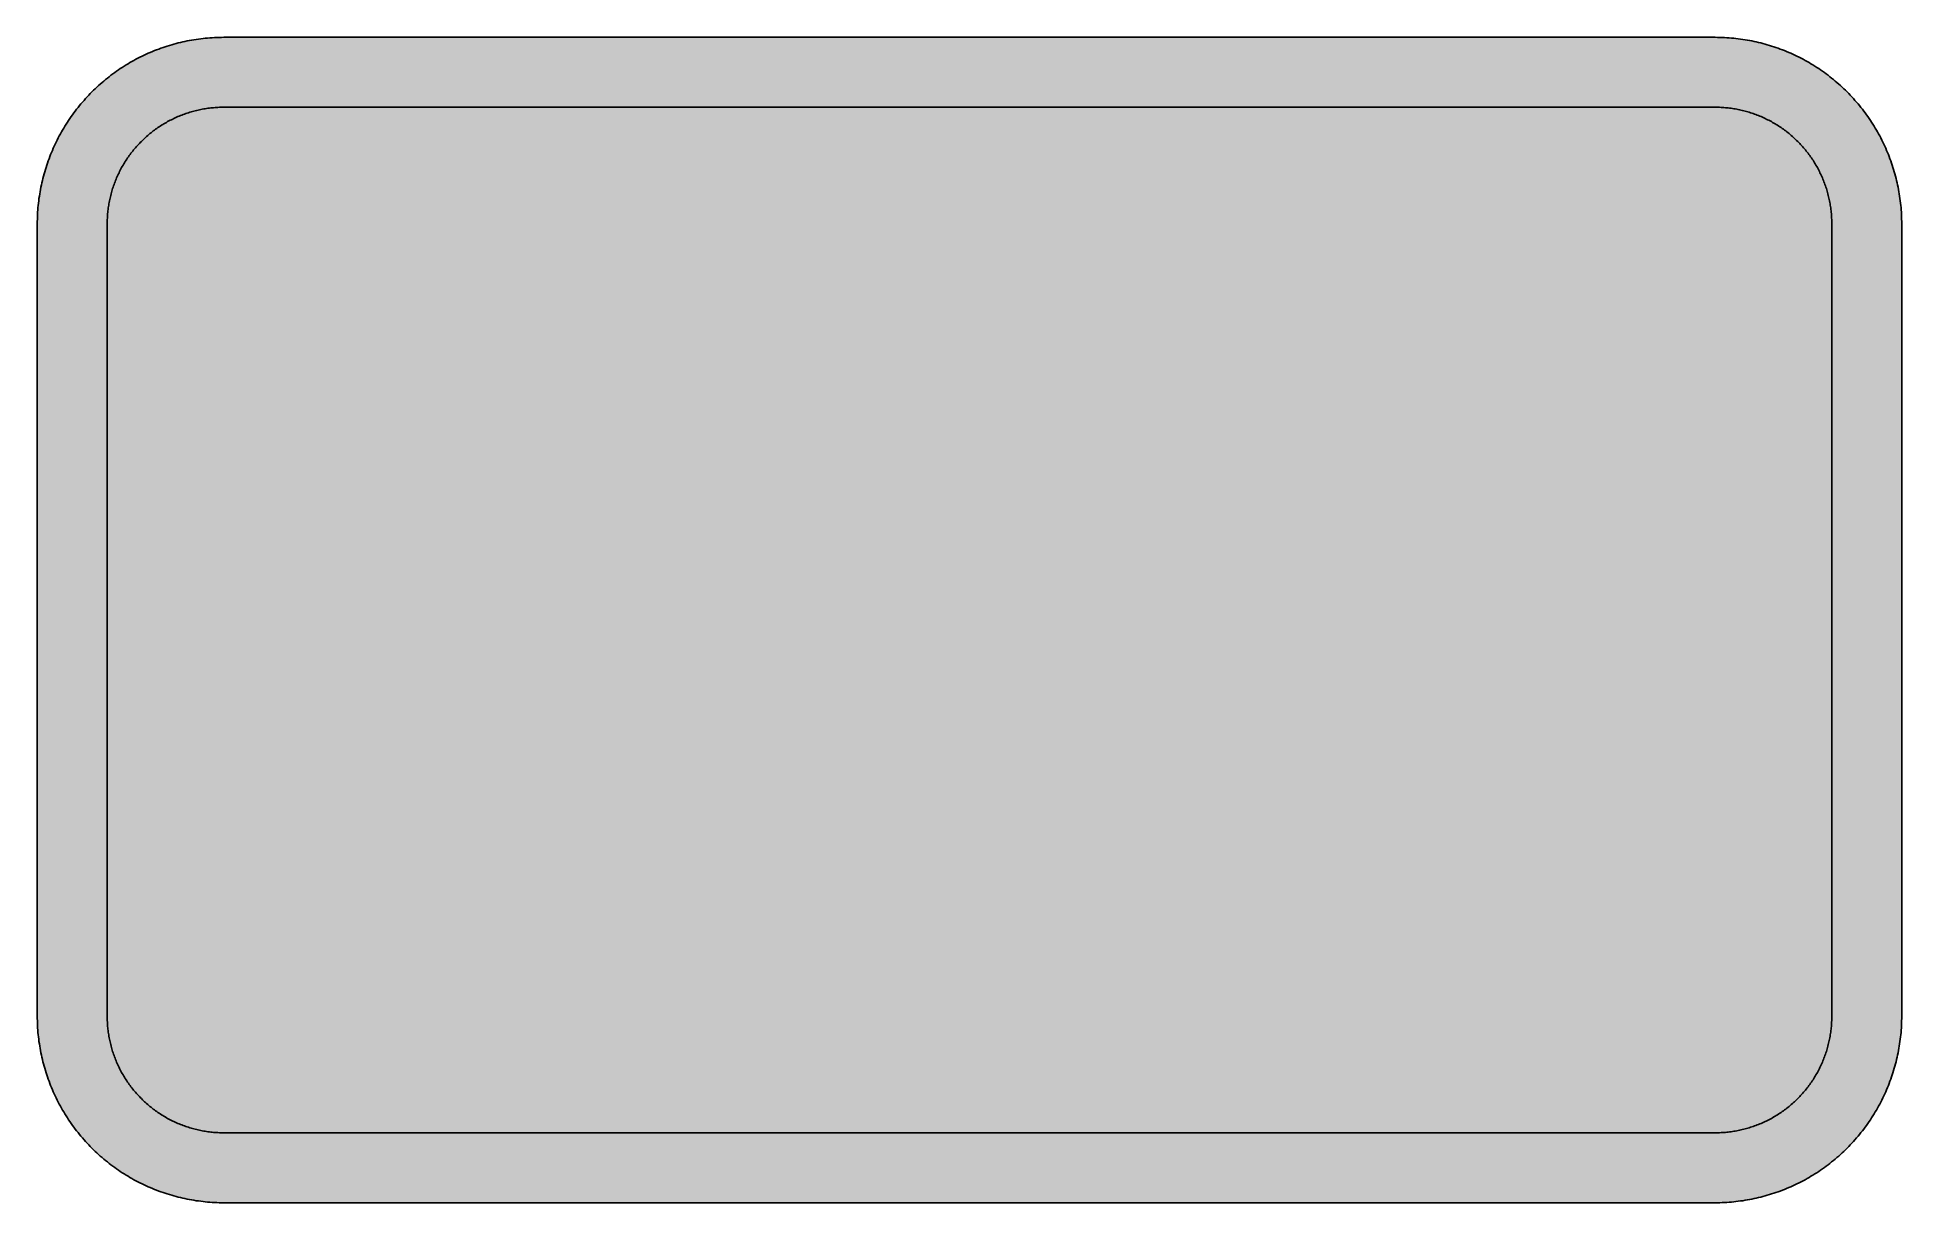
# Model space of a CAD drawing. Header units: millimetres. Extents: x 0 to 141, y 0 to 88.
import ezdxf

# ---------------------------------------------------------------- set-up
doc = ezdxf.new("R2010")
doc.units = ezdxf.units.MM

msp = doc.modelspace()

# ---------------------------------------------------------------- hatches: boundary and pattern name
for color, points in [(254, [(14.1633, 0.0536), (13.9878, 0.0533), (13.8125, 0.0559), (13.6373, 0.061), (13.462, 0.0686), (13.2893, 0.0787), (13.114, 0.0914), (12.9413, 0.1041), (12.7686, 0.1219), (12.5959, 0.1397), (12.4231, 0.16), (12.2504, 0.1829), (12.0777, 0.2057), (11.9075, 0.2337), (11.7373, 0.2616), (11.5672, 0.2921), (11.397, 0.3251), (11.2268, 0.3607), (11.0592, 0.3988), (10.8915, 0.4369), (10.7239, 0.4775), (10.5562, 0.5207), (10.3886, 0.5664), (10.2235, 0.6121), (10.0584, 0.6629), (9.8933, 0.7137), (9.7307, 0.7671), (9.5682, 0.8204), (9.4056, 0.8788), (9.2431, 0.9373), (9.083, 0.9982), (8.923, 1.0617), (8.763, 1.1252), (8.6055, 1.1938), (8.4455, 1.2624), (8.2906, 1.331), (8.1331, 1.4046), (7.9781, 1.4783), (7.8232, 1.5545), (7.6708, 1.6332), (7.5184, 1.7145), (7.366, 1.7958), (7.2161, 1.8796), (7.0663, 1.966), (6.919, 2.0523), (6.7716, 2.1438), (6.6243, 2.2352), (6.4795, 2.3266), (6.3348, 2.4232), (6.19, 2.5197), (6.0477, 2.6187), (5.908, 2.7178), (5.7683, 2.8194), (5.6286, 2.9235), (5.4915, 3.0302), (5.3543, 3.1369), (5.2197, 3.2461), (5.0851, 3.3579), (4.953, 3.4722), (4.8209, 3.5865), (4.6914, 3.7033), (4.5644, 3.8202), (4.4348, 3.9395), (4.3104, 4.0615), (4.1859, 4.1859), (4.0615, 4.3104), (3.9395, 4.4348), (3.8202, 4.5618), (3.7033, 4.6914), (3.5865, 4.8209), (3.4722, 4.953), (3.3579, 5.0851), (3.2487, 5.2197), (3.1369, 5.3543), (3.0302, 5.4915), (2.9235, 5.6286), (2.8194, 5.7683), (2.7178, 5.908), (2.6187, 6.0477), (2.5197, 6.19), (2.4232, 6.3348), (2.3266, 6.477), (2.2352, 6.6243), (2.1438, 6.7691), (2.0523, 6.919), (1.966, 7.0663), (1.8796, 7.2161), (1.7958, 7.366), (1.7145, 7.5184), (1.6332, 7.6708), (1.5545, 7.8232), (1.4783, 7.9781), (1.4046, 8.1331), (1.331, 8.2906), (1.2598, 8.4455), (1.1913, 8.603), (1.1252, 8.763), (1.0592, 8.923), (0.9982, 9.083), (0.9373, 9.2431), (0.8763, 9.4056), (0.8204, 9.5682), (0.7645, 9.7307), (0.7112, 9.8933), (0.6604, 10.0584), (0.6121, 10.2235), (0.5639, 10.3911), (0.5207, 10.5562), (0.4775, 10.7239), (0.4343, 10.8915), (0.3962, 11.0592), (0.3607, 11.2268), (0.3251, 11.397), (0.2921, 11.5672), (0.2616, 11.7373), (0.2311, 11.9075), (0.2057, 12.0802), (0.1803, 12.2504), (0.1575, 12.4231), (0.1372, 12.5959), (0.1194, 12.7686), (0.1041, 12.9413), (0.0889, 13.1166), (0.0787, 13.2893), (0.0686, 13.4645), (0.061, 13.6373), (0.0559, 13.8125), (0.0508, 13.9878), (0.0508, 14.163), (0.0522, 74.137), (0.0508, 74.3102), (0.0559, 74.4855), (0.061, 74.6608), (0.0686, 74.836), (0.0787, 75.0087), (0.0889, 75.184), (0.1041, 75.3567), (0.1194, 75.5294), (0.1372, 75.7022), (0.1575, 75.8749), (0.1803, 76.0476), (0.2057, 76.2178), (0.2311, 76.3905), (0.2616, 76.5607), (0.2921, 76.7309), (0.3251, 76.901), (0.3607, 77.0712), (0.3962, 77.2389), (0.4343, 77.4065), (0.4775, 77.5741), (0.5207, 77.7418), (0.5639, 77.9069), (0.6121, 78.0745), (0.6604, 78.2396), (0.7112, 78.4022), (0.7645, 78.5673), (0.8204, 78.7298), (0.8763, 78.8924), (0.9373, 79.055), (0.9982, 79.215), (1.0592, 79.375), (1.1252, 79.535), (1.1913, 79.6925), (1.2598, 79.85), (1.331, 80.0075), (1.4046, 80.1649), (1.4783, 80.3199), (1.5545, 80.4748), (1.6332, 80.6272), (1.7145, 80.7796), (1.7958, 80.932), (1.8796, 81.0819), (1.966, 81.2317), (2.0523, 81.3791), (2.1438, 81.5264), (2.2352, 81.6737), (2.3266, 81.8185), (2.4232, 81.9633), (2.5197, 82.108), (2.6187, 82.2503), (2.7178, 82.39), (2.8194, 82.5297), (2.9235, 82.6694), (3.0302, 82.8065), (3.1369, 82.9437), (3.2487, 83.0783), (3.3579, 83.2104), (3.4722, 83.345), (3.5865, 83.4746), (3.7033, 83.6066), (3.8202, 83.7336), (3.9395, 83.8606), (4.0615, 83.9876), (4.1859, 84.1121), (4.3104, 84.2366), (4.4348, 84.3585), (4.5644, 84.4779), (4.6914, 84.5947), (4.8209, 84.7115), (4.953, 84.8258), (5.0851, 84.9401), (5.2197, 85.0494), (5.3543, 85.1586), (5.4915, 85.2678), (5.6286, 85.3719), (5.7683, 85.4761), (5.908, 85.5802), (6.0477, 85.6793), (6.19, 85.7783), (6.3348, 85.8749), (6.4795, 85.9714), (6.6243, 86.0628), (6.7716, 86.1543), (6.919, 86.2457), (7.0663, 86.3321), (7.2161, 86.4184), (7.366, 86.5022), (7.5184, 86.5835), (7.6708, 86.6648), (7.8232, 86.7435), (7.9781, 86.8197), (8.1331, 86.8934), (8.2906, 86.9671), (8.4455, 87.0356), (8.6055, 87.1068), (8.763, 87.1728), (8.923, 87.2363), (9.083, 87.2998), (9.2431, 87.3608), (9.4056, 87.4192), (9.5682, 87.4776), (9.7307, 87.5335), (9.8933, 87.5868), (10.0584, 87.6376), (10.2235, 87.6859), (10.3886, 87.7341), (10.5562, 87.7773), (10.7239, 87.8205), (10.8915, 87.8611), (11.0592, 87.9018), (11.2268, 87.9373), (11.397, 87.9729), (11.5672, 88.0059), (11.7373, 88.0364), (11.9075, 88.0643), (12.0777, 88.0923), (12.2504, 88.1177), (12.4231, 88.138), (12.5959, 88.1583), (12.7686, 88.1786), (12.9413, 88.1939), (13.114, 88.2091), (13.2893, 88.2193), (13.462, 88.2294), (13.6373, 88.2371), (13.8125, 88.2421), (13.9878, 88.2447), (14.163, 88.2472), (127.0522, 88.2481), (127.2261, 88.2447), (127.4013, 88.2421), (127.5766, 88.2371), (127.7518, 88.2294), (127.9246, 88.2193), (128.0998, 88.2091), (128.2725, 88.1939), (128.4453, 88.1786), (128.618, 88.1583), (128.7907, 88.138), (128.9634, 88.1177), (129.1361, 88.0923), (129.3063, 88.0643), (129.4765, 88.0364), (129.6467, 88.0059), (129.8169, 87.9729), (129.987, 87.9373), (130.1547, 87.9018), (130.3223, 87.8611), (130.49, 87.8205), (130.6576, 87.7773), (130.8252, 87.7341), (130.9903, 87.6859), (131.1554, 87.6376), (131.3205, 87.5868), (131.4831, 87.5335), (131.6482, 87.4776), (131.8082, 87.4192), (131.9708, 87.3608), (132.1333, 87.2998), (132.2934, 87.2363), (132.4508, 87.1728), (132.6109, 87.1068), (132.7683, 87.0356), (132.9258, 86.9671), (133.0808, 86.8934), (133.2357, 86.8197), (133.3906, 86.7435), (133.543, 86.6648), (133.6954, 86.5835), (133.8478, 86.5022), (133.9977, 86.4184), (134.1476, 86.3321), (134.2974, 86.2457), (134.4447, 86.1543), (134.5895, 86.0628), (134.7368, 85.9714), (134.8816, 85.8749), (135.0239, 85.7783), (135.1661, 85.6793), (135.3083, 85.5802), (135.448, 85.4761), (135.5852, 85.3719), (135.7224, 85.2678), (135.8595, 85.1586), (135.9941, 85.0494), (136.1288, 84.9401), (136.2608, 84.8258), (136.3929, 84.7115), (136.5225, 84.5947), (136.652, 84.4779), (136.779, 84.3585), (136.906, 84.2366), (137.0305, 84.1121), (137.1524, 83.9876), (137.2743, 83.8606), (137.3937, 83.7336), (137.5131, 83.6066), (137.6274, 83.4746), (137.7442, 83.345), (137.856, 83.2104), (137.9677, 83.0783), (138.0769, 82.9437), (138.1836, 82.8065), (138.2903, 82.6694), (138.3944, 82.5297), (138.496, 82.39), (138.5976, 82.2503), (138.6942, 82.108), (138.7932, 81.9633), (138.8872, 81.8185), (138.9812, 81.6737), (139.0726, 81.5264), (139.1615, 81.3791), (139.2479, 81.2317), (139.3342, 81.0819), (139.4181, 80.932), (139.4993, 80.7796), (139.5806, 80.6272), (139.6594, 80.4748), (139.7356, 80.3199), (139.8092, 80.1649), (139.8829, 80.0075), (139.954, 79.85), (140.0226, 79.6925), (140.0886, 79.535), (140.1547, 79.375), (140.2156, 79.215), (140.2766, 79.055), (140.3375, 78.8924), (140.3934, 78.7298), (140.4493, 78.5673), (140.5026, 78.4022), (140.5534, 78.2396), (140.6017, 78.0745), (140.6474, 77.9069), (140.6931, 77.7418), (140.7363, 77.5741), (140.777, 77.4065), (140.8176, 77.2389), (140.8532, 77.0712), (140.8887, 76.901), (140.9217, 76.7309), (140.9522, 76.5607), (140.9802, 76.3905), (141.0081, 76.2178), (141.031, 76.0476), (141.0538, 75.8749), (141.0741, 75.7022), (141.0919, 75.5294), (141.1097, 75.3567), (141.1224, 75.184), (141.1351, 75.0087), (141.1453, 74.836), (141.1529, 74.6608), (141.158, 74.4855), (141.1605, 74.3102), (141.163, 74.135), (141.1633, 14.1647), (141.1605, 13.9878), (141.158, 13.8125), (141.1529, 13.6373), (141.1453, 13.4645), (141.1351, 13.2893), (141.1224, 13.1166), (141.1097, 12.9413), (141.0919, 12.7686), (141.0741, 12.5959), (141.0538, 12.4231), (141.031, 12.2504), (141.0081, 12.0802), (140.9802, 11.9075), (140.9522, 11.7373), (140.9217, 11.5672), (140.8887, 11.397), (140.8532, 11.2268), (140.8176, 11.0592), (140.777, 10.8915), (140.7363, 10.7239), (140.6931, 10.5562), (140.6474, 10.3911), (140.6017, 10.2235), (140.5534, 10.0584), (140.5026, 9.8933), (140.4493, 9.7307), (140.3934, 9.5682), (140.3375, 9.4056), (140.2766, 9.2431), (140.2156, 9.083), (140.1547, 8.923), (140.0886, 8.763), (140.0226, 8.603), (139.954, 8.4455), (139.8829, 8.2906), (139.8092, 8.1331), (139.7356, 7.9781), (139.6594, 7.8232), (139.5806, 7.6708), (139.4993, 7.5184), (139.4181, 7.366), (139.3342, 7.2161), (139.2479, 7.0663), (139.1615, 6.919), (139.0726, 6.7691), (138.9812, 6.6243), (138.8872, 6.477), (138.7932, 6.3348), (138.6942, 6.19), (138.5976, 6.0477), (138.496, 5.908), (138.3944, 5.7683), (138.2903, 5.6286), (138.1836, 5.4915), (138.0769, 5.3543), (137.9677, 5.2197), (137.856, 5.0851), (137.7442, 4.953), (137.6274, 4.8209), (137.5131, 4.6914), (137.3937, 4.5618), (137.2743, 4.4348), (137.1524, 4.3104), (137.0305, 4.1859), (136.906, 4.0615), (136.779, 3.9395), (136.652, 3.8202), (136.5225, 3.7033), (136.3929, 3.5865), (136.2608, 3.4722), (136.1288, 3.3579), (135.9941, 3.2461), (135.8595, 3.1369), (135.7224, 3.0302), (135.5852, 2.9235), (135.448, 2.8194), (135.3083, 2.7178), (135.1661, 2.6187), (135.0239, 2.5197), (134.8816, 2.4232), (134.7368, 2.3266), (134.5895, 2.2352), (134.4447, 2.1438), (134.2974, 2.0523), (134.1476, 1.966), (133.9977, 1.8796), (133.8478, 1.7958), (133.6954, 1.7145), (133.543, 1.6332), (133.3906, 1.5545), (133.2357, 1.4783), (133.0808, 1.4046), (132.9258, 1.331), (132.7683, 1.2624), (132.6109, 1.1938), (132.4508, 1.1252), (132.2934, 1.0617), (132.1333, 0.9982), (131.9708, 0.9373), (131.8082, 0.8788), (131.6482, 0.8204), (131.4831, 0.7671), (131.3205, 0.7137), (131.1554, 0.6629), (130.9903, 0.6121), (130.8252, 0.5664), (130.6576, 0.5207), (130.49, 0.4775), (130.3223, 0.4369), (130.1547, 0.3988), (129.987, 0.3607), (129.8169, 0.3251), (129.6467, 0.2921), (129.4765, 0.2616), (129.3063, 0.2337), (129.1361, 0.2057), (128.9634, 0.1829), (128.7907, 0.16), (128.618, 0.1397), (128.4453, 0.1219), (128.2725, 0.1041), (128.0998, 0.0914), (127.9246, 0.0787), (127.7518, 0.0686), (127.5766, 0.061), (127.4013, 0.0559), (127.2261, 0.0533), (127.0508, 0.0533)]), (22, [(14.1633, 5.3453), (14.0513, 5.3442), (13.9421, 5.3467), (13.8328, 5.3492), (13.7236, 5.3543), (13.6169, 5.3619), (13.5077, 5.3696), (13.3985, 5.3772), (13.2918, 5.3873), (13.1826, 5.3975), (13.0759, 5.4102), (12.9667, 5.4254), (12.86, 5.4407), (12.7533, 5.4585), (12.6467, 5.4762), (12.54, 5.494), (12.4333, 5.5143), (12.3292, 5.5372), (12.2225, 5.5601), (12.1183, 5.5855), (12.0117, 5.6109), (11.9075, 5.6363), (11.8034, 5.6642), (11.7018, 5.6947), (11.5976, 5.7252), (11.496, 5.7582), (11.3919, 5.7912), (11.2903, 5.8242), (11.1887, 5.8598), (11.0871, 5.8979), (10.988, 5.936), (10.8864, 5.9741), (10.7874, 6.0147), (10.6883, 6.0579), (10.5893, 6.0985), (10.4927, 6.1443), (10.3937, 6.19), (10.2972, 6.2357), (10.2006, 6.284), (10.1041, 6.3322), (10.0101, 6.383), (9.9162, 6.4338), (9.8222, 6.4872), (9.7282, 6.5405), (9.6342, 6.5938), (9.5428, 6.6497), (9.4513, 6.7081), (9.3599, 6.7666), (9.2685, 6.825), (9.1796, 6.8859), (9.0907, 6.9469), (9.0043, 7.0104), (8.9154, 7.0739), (8.829, 7.1399), (8.7427, 7.206), (8.6589, 7.272), (8.5725, 7.3406), (8.4887, 7.4092), (8.4074, 7.4803), (8.3236, 7.5514), (8.2423, 7.6251), (8.1636, 7.6987), (8.0823, 7.7724), (8.0035, 7.8486), (7.9273, 7.9273), (7.8486, 8.0035), (7.7749, 8.0823), (7.6987, 8.1636), (7.6251, 8.2423), (7.5514, 8.3236), (7.4803, 8.4074), (7.4092, 8.4887), (7.3406, 8.5725), (7.272, 8.6563), (7.206, 8.7427), (7.1399, 8.829), (7.0739, 8.9154), (7.0104, 9.0018), (6.9469, 9.0907), (6.8859, 9.1796), (6.825, 9.2685), (6.7666, 9.3599), (6.7081, 9.4513), (6.6497, 9.5428), (6.5938, 9.6342), (6.5405, 9.7282), (6.4872, 9.8196), (6.4338, 9.9136), (6.383, 10.0101), (6.3322, 10.1041), (6.284, 10.2006), (6.2357, 10.2972), (6.19, 10.3937), (6.1443, 10.4927), (6.0985, 10.5893), (6.0554, 10.6883), (6.0147, 10.7874), (5.9741, 10.8864), (5.9334, 10.988), (5.8953, 11.0871), (5.8598, 11.1887), (5.8242, 11.2903), (5.7887, 11.3919), (5.7556, 11.496), (5.7252, 11.5976), (5.6947, 11.7018), (5.6642, 11.8034), (5.6363, 11.9075), (5.6083, 12.0142), (5.5829, 12.1183), (5.5575, 12.2225), (5.5347, 12.3292), (5.5143, 12.4333), (5.494, 12.54), (5.4737, 12.6467), (5.4559, 12.7533), (5.4381, 12.86), (5.4229, 12.9667), (5.4102, 13.0759), (5.3975, 13.1826), (5.3848, 13.2918), (5.3746, 13.3985), (5.367, 13.5077), (5.3594, 13.6169), (5.3543, 13.7262), (5.3492, 13.8354), (5.3442, 13.9446), (5.3442, 14.0538), (5.3416, 14.163), (5.3439, 74.137), (5.3442, 74.2442), (5.3442, 74.3534), (5.3492, 74.4626), (5.3543, 74.5719), (5.3594, 74.6811), (5.367, 74.7903), (5.3746, 74.8995), (5.3848, 75.0062), (5.3975, 75.1154), (5.4102, 75.2221), (5.4229, 75.3313), (5.4381, 75.438), (5.4559, 75.5447), (5.4737, 75.6514), (5.494, 75.758), (5.5143, 75.8647), (5.5347, 75.9689), (5.5575, 76.0755), (5.5829, 76.1797), (5.6083, 76.2838), (5.6363, 76.3905), (5.6642, 76.4921), (5.6947, 76.5962), (5.7252, 76.7004), (5.7556, 76.802), (5.7887, 76.9061), (5.8242, 77.0077), (5.8598, 77.1093), (5.8953, 77.2109), (5.9334, 77.31), (5.9741, 77.4116), (6.0147, 77.5106), (6.0554, 77.6097), (6.0985, 77.7088), (6.1443, 77.8053), (6.19, 77.9043), (6.2357, 78.0009), (6.284, 78.0974), (6.3322, 78.1939), (6.383, 78.2879), (6.4338, 78.3819), (6.4872, 78.4758), (6.5405, 78.5698), (6.5938, 78.6638), (6.6497, 78.7552), (6.7081, 78.8467), (6.7666, 78.9381), (6.825, 79.027), (6.8859, 79.1185), (6.9469, 79.2074), (7.0104, 79.2937), (7.0739, 79.3826), (7.1399, 79.469), (7.206, 79.5553), (7.272, 79.6392), (7.3406, 79.7255), (7.4092, 79.8068), (7.4803, 79.8906), (7.5514, 79.9719), (7.6251, 80.0532), (7.6987, 80.1345), (7.7749, 80.2132), (7.8486, 80.2919), (7.9273, 80.3707), (8.0035, 80.4469), (8.0823, 80.5231), (8.1636, 80.5993), (8.2423, 80.6729), (8.3236, 80.7441), (8.4074, 80.8177), (8.4887, 80.8863), (8.5725, 80.9574), (8.6589, 81.026), (8.7427, 81.092), (8.829, 81.1581), (8.9154, 81.2241), (9.0043, 81.2876), (9.0907, 81.3511), (9.1796, 81.4121), (9.2685, 81.473), (9.3599, 81.5315), (9.4513, 81.5899), (9.5428, 81.6483), (9.6342, 81.7042), (9.7282, 81.7575), (9.8222, 81.8109), (9.9162, 81.8642), (10.0101, 81.915), (10.1041, 81.9658), (10.2006, 82.0141), (10.2972, 82.0623), (10.3937, 82.108), (10.4927, 82.1538), (10.5893, 82.1995), (10.6883, 82.2427), (10.7874, 82.2833), (10.8864, 82.3239), (10.988, 82.362), (11.0871, 82.4001), (11.1887, 82.4382), (11.2903, 82.4738), (11.3919, 82.5094), (11.496, 82.5424), (11.5976, 82.5729), (11.7018, 82.6033), (11.8034, 82.6338), (11.9075, 82.6618), (12.0117, 82.6897), (12.1183, 82.7151), (12.2225, 82.738), (12.3292, 82.7634), (12.4333, 82.7837), (12.54, 82.804), (12.6467, 82.8243), (12.7533, 82.8421), (12.86, 82.8573), (12.9667, 82.8726), (13.0759, 82.8878), (13.1826, 82.9005), (13.2918, 82.9107), (13.3985, 82.9208), (13.5077, 82.931), (13.6169, 82.9386), (13.7236, 82.9437), (13.8328, 82.9488), (13.9421, 82.9513), (14.0513, 82.9539), (14.163, 82.9564), (127.0522, 82.9564), (127.16, 82.9539), (127.2692, 82.9513), (127.3785, 82.9488), (127.4877, 82.9437), (127.5969, 82.9386), (127.7061, 82.931), (127.8153, 82.9208), (127.922, 82.9107), (128.0312, 82.9005), (128.1379, 82.8878), (128.2471, 82.8726), (128.3538, 82.8573), (128.4605, 82.8421), (128.5672, 82.8243), (128.6739, 82.804), (128.7805, 82.7837), (128.8872, 82.7634), (128.9914, 82.738), (129.0955, 82.7151), (129.2022, 82.6897), (129.3063, 82.6618), (129.4105, 82.6338), (129.5146, 82.6033), (129.6162, 82.5729), (129.7203, 82.5424), (129.8219, 82.5094), (129.9235, 82.4738), (130.0251, 82.4382), (130.1267, 82.4001), (130.2283, 82.362), (130.3274, 82.3239), (130.4265, 82.2833), (130.5255, 82.2427), (130.6246, 82.1995), (130.7236, 82.1538), (130.8202, 82.108), (130.9167, 82.0623), (131.0132, 82.0141), (131.1097, 81.9658), (131.2037, 81.915), (131.3002, 81.8642), (131.3942, 81.8109), (131.4882, 81.7575), (131.5796, 81.7042), (131.6711, 81.6483), (131.765, 81.5899), (131.8539, 81.5315), (131.9454, 81.473), (132.0343, 81.4121), (132.1232, 81.3511), (132.2121, 81.2876), (132.2984, 81.2241), (132.3848, 81.1581), (132.4712, 81.092), (132.5575, 81.026), (132.6413, 80.9574), (132.7252, 80.8863), (132.809, 80.8177), (132.8903, 80.7441), (132.9715, 80.6729), (133.0528, 80.5993), (133.1316, 80.5231), (133.2103, 80.4469), (133.289, 80.3707), (133.3652, 80.2919), (133.4414, 80.2132), (133.5151, 80.1345), (133.5888, 80.0532), (133.6624, 79.9719), (133.7335, 79.8906), (133.8047, 79.8068), (133.8732, 79.7255), (133.9418, 79.6392), (134.0104, 79.5553), (134.0764, 79.469), (134.1399, 79.3826), (134.2034, 79.2937), (134.2669, 79.2074), (134.3279, 79.1185), (134.3889, 79.027), (134.4498, 78.9381), (134.5057, 78.8467), (134.5641, 78.7552), (134.62, 78.6638), (134.6733, 78.5698), (134.7292, 78.4758), (134.78, 78.3819), (134.8308, 78.2879), (134.8816, 78.1939), (134.9299, 78.0974), (134.9781, 78.0009), (135.0264, 77.9043), (135.0696, 77.8053), (135.1153, 77.7088), (135.1585, 77.6097), (135.1991, 77.5106), (135.2398, 77.4116), (135.2804, 77.31), (135.3185, 77.2109), (135.3541, 77.1093), (135.3896, 77.0077), (135.4252, 76.9061), (135.4582, 76.802), (135.4887, 76.7004), (135.5192, 76.5962), (135.5496, 76.4921), (135.5776, 76.3905), (135.6055, 76.2838), (135.6309, 76.1797), (135.6538, 76.0755), (135.6766, 75.9689), (135.6995, 75.8647), (135.7198, 75.758), (135.7401, 75.6514), (135.7579, 75.5447), (135.7732, 75.438), (135.7884, 75.3313), (135.8036, 75.2221), (135.8163, 75.1154), (135.8265, 75.0062), (135.8367, 74.8995), (135.8468, 74.7903), (135.8544, 74.6811), (135.8595, 74.5719), (135.8646, 74.4626), (135.8671, 74.3534), (135.8697, 74.2442), (135.8697, 74.135), (135.8717, 14.1647), (135.8697, 14.0538), (135.8671, 13.9446), (135.8646, 13.8354), (135.8595, 13.7262), (135.8544, 13.6169), (135.8468, 13.5077), (135.8367, 13.3985), (135.8265, 13.2918), (135.8163, 13.1826), (135.8036, 13.0759), (135.7884, 12.9667), (135.7732, 12.86), (135.7579, 12.7533), (135.7401, 12.6467), (135.7198, 12.54), (135.6995, 12.4333), (135.6766, 12.3292), (135.6538, 12.2225), (135.6309, 12.1183), (135.6055, 12.0142), (135.5776, 11.9075), (135.5496, 11.8034), (135.5192, 11.7018), (135.4887, 11.5976), (135.4582, 11.496), (135.4252, 11.3919), (135.3896, 11.2903), (135.3541, 11.1887), (135.3185, 11.0871), (135.2804, 10.988), (135.2398, 10.8864), (135.1991, 10.7874), (135.1585, 10.6883), (135.1153, 10.5893), (135.0696, 10.4927), (135.0264, 10.3937), (134.9781, 10.2972), (134.9299, 10.2006), (134.8816, 10.1041), (134.8308, 10.0101), (134.78, 9.9136), (134.7292, 9.8196), (134.6733, 9.7282), (134.62, 9.6342), (134.5641, 9.5428), (134.5057, 9.4513), (134.4498, 9.3599), (134.3889, 9.2685), (134.3279, 9.1796), (134.2669, 9.0907), (134.2034, 9.0018), (134.1399, 8.9154), (134.0764, 8.829), (134.0104, 8.7427), (133.9418, 8.6563), (133.8732, 8.5725), (133.8047, 8.4887), (133.7335, 8.4074), (133.6624, 8.3236), (133.5888, 8.2423), (133.5151, 8.1636), (133.4414, 8.0823), (133.3652, 8.0035), (133.289, 7.9273), (133.2103, 7.8486), (133.1316, 7.7724), (133.0528, 7.6987), (132.9715, 7.6251), (132.8903, 7.5514), (132.809, 7.4803), (132.7252, 7.4092), (132.6413, 7.3406), (132.5575, 7.272), (132.4712, 7.206), (132.3848, 7.1399), (132.2984, 7.0739), (132.2121, 7.0104), (132.1232, 6.9469), (132.0343, 6.8859), (131.9454, 6.825), (131.8539, 6.7666), (131.765, 6.7081), (131.6711, 6.6497), (131.5796, 6.5938), (131.4882, 6.5405), (131.3942, 6.4872), (131.3002, 6.4338), (131.2037, 6.383), (131.1097, 6.3322), (131.0132, 6.284), (130.9167, 6.2357), (130.8202, 6.19), (130.7236, 6.1443), (130.6246, 6.0985), (130.5255, 6.0579), (130.4265, 6.0147), (130.3274, 5.9741), (130.2283, 5.936), (130.1267, 5.8979), (130.0251, 5.8598), (129.9235, 5.8242), (129.8219, 5.7912), (129.7203, 5.7582), (129.6162, 5.7252), (129.5146, 5.6947), (129.4105, 5.6642), (129.3063, 5.6363), (129.2022, 5.6109), (129.0955, 5.5855), (128.9914, 5.5601), (128.8872, 5.5372), (128.7805, 5.5143), (128.6739, 5.494), (128.5672, 5.4762), (128.4605, 5.4585), (128.3538, 5.4407), (128.2471, 5.4254), (128.1379, 5.4102), (128.0312, 5.3975), (127.922, 5.3873), (127.8153, 5.3772), (127.7061, 5.3696), (127.5969, 5.3619), (127.4877, 5.3543), (127.3785, 5.3492), (127.2692, 5.3467), (127.16, 5.3442), (127.0508, 5.3442)])]:
    msp.add_hatch(color=color).paths.add_polyline_path(points)
h = msp.add_hatch(color=254)
edge = h.paths.add_edge_path()
edge.add_line((65.0353, 44.3615), (65.0316, 43.6575))
edge.add_line((65.0316, 43.6575), (65.0189, 42.9717))
edge.add_line((65.0189, 42.9717), (65.0037, 42.3012))
edge.add_line((65.0037, 42.3012), (64.9783, 41.6484))
edge.add_line((64.9783, 41.6484), (64.9478, 41.0108))
edge.add_line((64.9478, 41.0108), (64.9097, 40.3885))
edge.add_line((64.9097, 40.3885), (64.8665, 39.784))
edge.add_line((64.8665, 39.784), (64.8157, 39.1922))
edge.add_line((64.8157, 39.1922), (64.7598, 38.6182))
edge.add_line((64.7598, 38.6182), (64.6963, 38.0568))
edge.add_line((64.6963, 38.0568), (64.6278, 37.5133))
edge.add_line((64.6278, 37.5133), (64.5516, 36.9824))
edge.add_line((64.5516, 36.9824), (64.4703, 36.4668))
edge.add_line((64.4703, 36.4668), (64.3839, 35.9664))
edge.add_line((64.3839, 35.9664), (64.2899, 35.4787))
edge.add_line((64.2899, 35.4787), (64.1909, 35.0063))
edge.add_line((64.1909, 35.0063), (64.0867, 34.5465))
edge.add_line((64.0867, 34.5465), (63.975, 34.102))
edge.add_line((63.975, 34.102), (63.8607, 33.6702))
edge.add_line((63.8607, 33.6702), (63.7388, 33.2537))
edge.add_line((63.7388, 33.2537), (63.6118, 32.8473))
edge.add_line((63.6118, 32.8473), (63.4797, 32.4561))
edge.add_line((63.4797, 32.4561), (63.3425, 32.0777))
edge.add_line((63.3425, 32.0777), (63.2003, 31.7119))
edge.add_line((63.2003, 31.7119), (63.053, 31.3588))
edge.add_line((63.053, 31.3588), (62.9006, 31.0159))
edge.add_line((62.9006, 31.0159), (62.7431, 30.6883))
edge.add_line((62.7431, 30.6883), (62.5805, 30.3708))
edge.add_line((62.5805, 30.3708), (62.4129, 30.0634))
edge.add_line((62.4129, 30.0634), (62.2427, 29.7713))
edge.add_line((62.2427, 29.7713), (62.0649, 29.4894))
edge.add_line((62.0649, 29.4894), (61.8846, 29.2176))
edge.add_line((61.8846, 29.2176), (61.6991, 28.9585))
edge.add_line((61.6991, 28.9585), (61.5112, 28.7096))
edge.add_line((61.5112, 28.7096), (61.3181, 28.4709))
edge.add_line((61.3181, 28.4709), (61.12, 28.2423))
edge.add_line((61.12, 28.2423), (60.9194, 28.0264))
edge.add_line((60.9194, 28.0264), (60.7136, 27.8181))
edge.add_line((60.7136, 27.8181), (60.5028, 27.6225))
edge.add_line((60.5028, 27.6225), (60.2894, 27.4345))
edge.add_line((60.2894, 27.4345), (60.0735, 27.2567))
edge.add_line((60.0735, 27.2567), (59.8526, 27.0891))
edge.add_line((59.8526, 27.0891), (59.6265, 26.9316))
edge.add_line((59.6265, 26.9316), (59.4004, 26.7818))
edge.add_line((59.4004, 26.7818), (59.1693, 26.6421))
edge.add_line((59.1693, 26.6421), (58.9331, 26.51))
edge.add_line((58.9331, 26.51), (58.6969, 26.3881))
edge.add_line((58.6969, 26.3881), (58.4556, 26.2738))
edge.add_line((58.4556, 26.2738), (58.2117, 26.1671))
edge.add_line((58.2117, 26.1671), (57.9653, 26.0706))
edge.add_line((57.9653, 26.0706), (57.7139, 25.9791))
edge.add_line((57.7139, 25.9791), (57.4624, 25.8978))
edge.add_line((57.4624, 25.8978), (57.2059, 25.8216))
edge.add_line((57.2059, 25.8216), (56.9468, 25.7556))
edge.add_line((56.9468, 25.7556), (56.6877, 25.6946))
edge.add_line((56.6877, 25.6946), (56.4236, 25.6438))
edge.add_line((56.4236, 25.6438), (56.1594, 25.5956))
edge.add_line((56.1594, 25.5956), (55.8902, 25.5575))
edge.add_line((55.8902, 25.5575), (55.6209, 25.5245))
edge.add_line((55.6209, 25.5245), (55.3466, 25.4991))
edge.add_line((55.3466, 25.4991), (55.0723, 25.4787))
edge.add_line((55.0723, 25.4787), (54.798, 25.4635))
edge.add_line((54.798, 25.4635), (54.5186, 25.4559))
edge.add_line((54.5186, 25.4559), (54.2392, 25.4533))
edge.add_line((54.2392, 25.4533), (48.5249, 25.4536))
edge.add_line((48.5249, 25.4536), (48.5249, 62.8481))
edge.add_line((48.5249, 62.8481), (54.3098, 62.8481))
edge.add_line((54.3098, 62.8481), (54.5668, 62.8447))
edge.add_line((54.5668, 62.8447), (54.8234, 62.8396))
edge.add_line((54.8234, 62.8396), (55.0799, 62.8294))
edge.add_line((55.0799, 62.8294), (55.3364, 62.8167))
edge.add_line((55.3364, 62.8167), (55.5904, 62.7964))
edge.add_line((55.5904, 62.7964), (55.8444, 62.7736))
edge.add_line((55.8444, 62.7736), (56.0984, 62.7456))
edge.add_line((56.0984, 62.7456), (56.3499, 62.7126))
edge.add_line((56.3499, 62.7126), (56.5988, 62.672))
edge.add_line((56.5988, 62.672), (56.8477, 62.6288))
edge.add_line((56.8477, 62.6288), (57.0967, 62.578))
edge.add_line((57.0967, 62.578), (57.343, 62.5196))
edge.add_line((57.343, 62.5196), (57.5869, 62.4561))
edge.add_line((57.5869, 62.4561), (57.8282, 62.3849))
edge.add_line((57.8282, 62.3849), (58.0695, 62.3062))
edge.add_line((58.0695, 62.3062), (58.3057, 62.2198))
edge.add_line((58.3057, 62.2198), (58.5419, 62.1284))
edge.add_line((58.5419, 62.1284), (58.7756, 62.0268))
edge.add_line((58.7756, 62.0268), (59.0067, 61.9176))
edge.add_line((59.0067, 61.9176), (59.2353, 61.7982))
edge.add_line((59.2353, 61.7982), (59.4614, 61.6737))
edge.add_line((59.4614, 61.6737), (59.6849, 61.5366))
edge.add_line((59.6849, 61.5366), (59.9034, 61.3943))
edge.add_line((59.9034, 61.3943), (60.1218, 61.2394))
edge.add_line((60.1218, 61.2394), (60.3352, 61.0768))
edge.add_line((60.3352, 61.0768), (60.546, 60.9016))
edge.add_line((60.546, 60.9016), (60.7517, 60.7187))
edge.add_line((60.7517, 60.7187), (60.9575, 60.5231))
edge.add_line((60.9575, 60.5231), (61.1581, 60.3199))
edge.add_line((61.1581, 60.3199), (61.3537, 60.1015))
edge.add_line((61.3537, 60.1015), (61.5467, 59.8754))
edge.add_line((61.5467, 59.8754), (61.7347, 59.6367))
edge.add_line((61.7347, 59.6367), (61.9201, 59.3852))
edge.add_line((61.9201, 59.3852), (62.1005, 59.1236))
edge.add_line((62.1005, 59.1236), (62.2783, 58.8467))
edge.add_line((62.2783, 58.8467), (62.4484, 58.5597))
edge.add_line((62.4484, 58.5597), (62.6161, 58.26))
edge.add_line((62.6161, 58.26), (62.7812, 57.9476))
edge.add_line((62.7812, 57.9476), (62.9387, 57.6199))
edge.add_line((62.9387, 57.6199), (63.0911, 57.2795))
edge.add_line((63.0911, 57.2795), (63.2409, 56.9239))
edge.add_line((63.2409, 56.9239), (63.3832, 56.5556))
edge.add_line((63.3832, 56.5556), (63.5229, 56.1746))
edge.add_line((63.5229, 56.1746), (63.6549, 55.7759))
edge.add_line((63.6549, 55.7759), (63.7819, 55.3644))
edge.add_line((63.7819, 55.3644), (63.9039, 54.9377))
edge.add_line((63.9039, 54.9377), (64.0207, 54.4932))
edge.add_line((64.0207, 54.4932), (64.1325, 54.036))
edge.add_line((64.1325, 54.036), (64.2366, 53.561))
edge.add_line((64.2366, 53.561), (64.3357, 53.0708))
edge.add_line((64.3357, 53.0708), (64.4296, 52.5628))
edge.add_line((64.4296, 52.5628), (64.516, 52.0395))
edge.add_line((64.516, 52.0395), (64.5973, 51.4985))
edge.add_line((64.5973, 51.4985), (64.6709, 50.9422))
edge.add_line((64.6709, 50.9422), (64.737, 50.3657))
edge.add_line((64.737, 50.3657), (64.7979, 49.7738))
edge.add_line((64.7979, 49.7738), (64.8538, 49.1617))
edge.add_line((64.8538, 49.1617), (64.8995, 48.5343))
edge.add_line((64.8995, 48.5343), (64.9402, 47.8866))
edge.add_line((64.9402, 47.8866), (64.9732, 47.2186))
edge.add_line((64.9732, 47.2186), (65.0011, 46.5328))
edge.add_line((65.0011, 46.5328), (65.0189, 45.8292))
edge.add_line((65.0189, 45.8292), (65.0291, 45.1053))
edge.add_line((65.0291, 45.1053), (65.0342, 44.3611))
edge = h.paths.add_edge_path(flags=16)
edge.add_line((72.7964, 44.3615), (72.7888, 45.3238))
edge.add_line((72.7888, 45.3238), (72.7685, 46.261))
edge.add_line((72.7685, 46.261), (72.7354, 47.1754))
edge.add_line((72.7354, 47.1754), (72.6872, 48.0644))
edge.add_line((72.6872, 48.0644), (72.6288, 48.9306))
edge.add_line((72.6288, 48.9306), (72.5551, 49.7738))
edge.add_line((72.5551, 49.7738), (72.4713, 50.5917))
edge.add_line((72.4713, 50.5917), (72.3748, 51.3893))
edge.add_line((72.3748, 51.3893), (72.2655, 52.1614))
edge.add_line((72.2655, 52.1614), (72.1436, 52.9133))
edge.add_line((72.1436, 52.9133), (72.009, 53.6423))
edge.add_line((72.009, 53.6423), (71.8642, 54.3484))
edge.add_line((71.8642, 54.3484), (71.7093, 55.0342))
edge.add_line((71.7093, 55.0342), (71.5416, 55.6997))
edge.add_line((71.5416, 55.6997), (71.3638, 56.3423))
edge.add_line((71.3638, 56.3423), (71.1733, 56.9671))
edge.add_line((71.1733, 56.9671), (70.9727, 57.5691))
edge.add_line((70.9727, 57.5691), (70.7619, 58.1533))
edge.add_line((70.7619, 58.1533), (70.5409, 58.7172))
edge.add_line((70.5409, 58.7172), (70.3097, 59.2607))
edge.add_line((70.3097, 59.2607), (70.0684, 59.7865))
edge.add_line((70.0684, 59.7865), (69.817, 60.2945))
edge.add_line((69.817, 60.2945), (69.5554, 60.7822))
edge.add_line((69.5554, 60.7822), (69.2861, 61.2546))
edge.add_line((69.2861, 61.2546), (69.0067, 61.7068))
edge.add_line((69.0067, 61.7068), (68.7172, 62.1411))
edge.add_line((68.7172, 62.1411), (68.42, 62.5602))
edge.add_line((68.42, 62.5602), (68.1152, 62.9615))
edge.add_line((68.1152, 62.9615), (67.8002, 63.3476))
edge.add_line((67.8002, 63.3476), (67.4776, 63.7159))
edge.add_line((67.4776, 63.7159), (67.1449, 64.069))
edge.add_line((67.1449, 64.069), (66.8071, 64.4068))
edge.add_line((66.8071, 64.4068), (66.4591, 64.7294))
edge.add_line((66.4591, 64.7294), (66.1035, 65.0367))
edge.add_line((66.1035, 65.0367), (65.7428, 65.3288))
edge.add_line((65.7428, 65.3288), (65.372, 65.6082))
edge.add_line((65.372, 65.6082), (64.9961, 65.8724))
edge.add_line((64.9961, 65.8724), (64.6125, 66.1238))
edge.add_line((64.6125, 66.1238), (64.2239, 66.36))
edge.add_line((64.2239, 66.36), (63.8277, 66.5861))
edge.add_line((63.8277, 66.5861), (63.4238, 66.7969))
edge.add_line((63.4238, 66.7969), (63.0149, 66.995))
edge.add_line((63.0149, 66.995), (62.6008, 67.183))
edge.add_line((62.6008, 67.183), (62.1792, 67.3583))
edge.add_line((62.1792, 67.3583), (61.7525, 67.5208))
edge.add_line((61.7525, 67.5208), (61.3207, 67.6732))
edge.add_line((61.3207, 67.6732), (60.8838, 67.8155))
edge.add_line((60.8838, 67.8155), (60.4418, 67.945))
edge.add_line((60.4418, 67.945), (59.9948, 68.0669))
edge.add_line((59.9948, 68.0669), (59.5427, 68.1761))
edge.add_line((59.5427, 68.1761), (59.0855, 68.2777))
edge.add_line((59.0855, 68.2777), (58.6257, 68.3692))
edge.add_line((58.6257, 68.3692), (58.1609, 68.4505))
edge.add_line((58.1609, 68.4505), (57.6936, 68.5241))
edge.add_line((57.6936, 68.5241), (57.2211, 68.5876))
edge.add_line((57.2211, 68.5876), (56.7436, 68.646))
edge.add_line((56.7436, 68.646), (56.2635, 68.6943))
edge.add_line((56.2635, 68.6943), (55.7809, 68.7349))
edge.add_line((55.7809, 68.7349), (55.2958, 68.7705))
edge.add_line((55.2958, 68.7705), (54.8081, 68.7984))
edge.add_line((54.8081, 68.7984), (54.3154, 68.8188))
edge.add_line((54.3154, 68.8188), (53.8226, 68.834))
edge.add_line((53.8226, 68.834), (53.3248, 68.8416))
edge.add_line((53.3248, 68.8416), (52.8269, 68.8442))
edge.add_line((52.8269, 68.8442), (40.9042, 68.8453))
edge.add_line((40.9042, 68.8453), (40.9042, 19.4564))
edge.add_line((40.9042, 19.4564), (53.6744, 19.4564))
edge.add_line((53.6744, 19.4564), (54.1299, 19.4589))
edge.add_line((54.1299, 19.4589), (54.5846, 19.4666))
edge.add_line((54.5846, 19.4666), (55.0393, 19.4818))
edge.add_line((55.0393, 19.4818), (55.4914, 19.5047))
edge.add_line((55.4914, 19.5047), (55.9435, 19.5326))
edge.add_line((55.9435, 19.5326), (56.3956, 19.5682))
edge.add_line((56.3956, 19.5682), (56.8427, 19.6113))
edge.add_line((56.8427, 19.6113), (57.2897, 19.6621))
edge.add_line((57.2897, 19.6621), (57.7342, 19.7231))
edge.add_line((57.7342, 19.7231), (58.1762, 19.7891))
edge.add_line((58.1762, 19.7891), (58.6181, 19.8653))
edge.add_line((58.6181, 19.8653), (59.0525, 19.9517))
edge.add_line((59.0525, 19.9517), (59.4868, 20.0457))
edge.add_line((59.4868, 20.0457), (59.9186, 20.1498))
edge.add_line((59.9186, 20.1498), (60.3453, 20.2641))
edge.add_line((60.3453, 20.2641), (60.7695, 20.3911))
edge.add_line((60.7695, 20.3911), (61.1886, 20.5257))
edge.add_line((61.1886, 20.5257), (61.6052, 20.6705))
edge.add_line((61.6052, 20.6705), (62.0166, 20.828))
edge.add_line((62.0166, 20.828), (62.423, 20.9956))
edge.add_line((62.423, 20.9956), (62.8244, 21.176))
edge.add_line((62.8244, 21.176), (63.2231, 21.369))
edge.add_line((63.2231, 21.369), (63.6143, 21.5748))
edge.add_line((63.6143, 21.5748), (64.0029, 21.7907))
edge.add_line((64.0029, 21.7907), (64.3839, 22.0218))
edge.add_line((64.3839, 22.0218), (64.7598, 22.2656))
edge.add_line((64.7598, 22.2656), (65.1307, 22.5222))
edge.add_line((65.1307, 22.5222), (65.4939, 22.794))
edge.add_line((65.4939, 22.794), (65.852, 23.0784))
edge.add_line((65.852, 23.0784), (66.2026, 23.3782))
edge.add_line((66.2026, 23.3782), (66.548, 23.6931))
edge.add_line((66.548, 23.6931), (66.8858, 24.0233))
edge.add_line((66.8858, 24.0233), (67.216, 24.3688))
edge.add_line((67.216, 24.3688), (67.5386, 24.7294))
edge.add_line((67.5386, 24.7294), (67.8536, 25.1054))
edge.add_line((67.8536, 25.1054), (68.1634, 25.4991))
edge.add_line((68.1634, 25.4991), (68.4632, 25.908))
edge.add_line((68.4632, 25.908), (68.7553, 26.3347))
edge.add_line((68.7553, 26.3347), (69.0372, 26.7792))
edge.add_line((69.0372, 26.7792), (69.3115, 27.2415))
edge.add_line((69.3115, 27.2415), (69.5782, 27.719))
edge.add_line((69.5782, 27.719), (69.8348, 28.2169))
edge.add_line((69.8348, 28.2169), (70.0837, 28.7325))
edge.add_line((70.0837, 28.7325), (70.3224, 29.2684))
edge.add_line((70.3224, 29.2684), (70.551, 29.8221))
edge.add_line((70.551, 29.8221), (70.7695, 30.3936))
edge.add_line((70.7695, 30.3936), (70.9778, 30.9855))
edge.add_line((70.9778, 30.9855), (71.1759, 31.6001))
edge.add_line((71.1759, 31.6001), (71.3638, 32.2326))
edge.add_line((71.3638, 32.2326), (71.5416, 32.8854))
edge.add_line((71.5416, 32.8854), (71.7093, 33.5585))
edge.add_line((71.7093, 33.5585), (71.8642, 34.2544))
edge.add_line((71.8642, 34.2544), (72.009, 34.9707))
edge.add_line((72.009, 34.9707), (72.1411, 35.7099))
edge.add_line((72.1411, 35.7099), (72.263, 36.4719))
edge.add_line((72.263, 36.4719), (72.3722, 37.2542))
edge.add_line((72.3722, 37.2542), (72.4713, 38.0594))
edge.add_line((72.4713, 38.0594), (72.5551, 38.8874))
edge.add_line((72.5551, 38.8874), (72.6288, 39.7408))
edge.add_line((72.6288, 39.7408), (72.6872, 40.6146))
edge.add_line((72.6872, 40.6146), (72.7354, 41.5163))
edge.add_line((72.7354, 41.5163), (72.7685, 42.4383))
edge.add_line((72.7685, 42.4383), (72.7888, 43.3883))
edge.add_line((72.7888, 43.3883), (72.7964, 44.3611))
h.paths.add_polyline_path([(93.1153, 19.4564), (100.3131, 19.4564), (100.3131, 68.8453), (92.1272, 68.8453), (79.4992, 59.8135), (83.4499, 54.8044), (93.1153, 61.6476)], flags=16)

# ---------------------------------------------------------------- linework, layer by layer
at = {"color": 254}
msp.add_lwpolyline([(14.1633, 0.0536), (13.9878, 0.0533), (13.8125, 0.0559), (13.6373, 0.061), (13.462, 0.0686), (13.2893, 0.0787), (13.114, 0.0914), (12.9413, 0.1041), (12.7686, 0.1219), (12.5959, 0.1397), (12.4231, 0.16), (12.2504, 0.1829), (12.0777, 0.2057), (11.9075, 0.2337), (11.7373, 0.2616), (11.5672, 0.2921), (11.397, 0.3251), (11.2268, 0.3607), (11.0592, 0.3988), (10.8915, 0.4369), (10.7239, 0.4775), (10.5562, 0.5207), (10.3886, 0.5664), (10.2235, 0.6121), (10.0584, 0.6629), (9.8933, 0.7137), (9.7307, 0.7671), (9.5682, 0.8204), (9.4056, 0.8788), (9.2431, 0.9373), (9.083, 0.9982), (8.923, 1.0617), (8.763, 1.1252), (8.6055, 1.1938), (8.4455, 1.2624), (8.2906, 1.331), (8.1331, 1.4046), (7.9781, 1.4783), (7.8232, 1.5545), (7.6708, 1.6332), (7.5184, 1.7145), (7.366, 1.7958), (7.2161, 1.8796), (7.0663, 1.966), (6.919, 2.0523), (6.7716, 2.1438), (6.6243, 2.2352), (6.4795, 2.3266), (6.3348, 2.4232), (6.19, 2.5197), (6.0477, 2.6187), (5.908, 2.7178), (5.7683, 2.8194), (5.6286, 2.9235), (5.4915, 3.0302), (5.3543, 3.1369), (5.2197, 3.2461), (5.0851, 3.3579), (4.953, 3.4722), (4.8209, 3.5865), (4.6914, 3.7033), (4.5644, 3.8202), (4.4348, 3.9395), (4.3104, 4.0615), (4.1859, 4.1859), (4.0615, 4.3104), (3.9395, 4.4348), (3.8202, 4.5618), (3.7033, 4.6914), (3.5865, 4.8209), (3.4722, 4.953), (3.3579, 5.0851), (3.2487, 5.2197), (3.1369, 5.3543), (3.0302, 5.4915), (2.9235, 5.6286), (2.8194, 5.7683), (2.7178, 5.908), (2.6187, 6.0477), (2.5197, 6.19), (2.4232, 6.3348), (2.3266, 6.477), (2.2352, 6.6243), (2.1438, 6.7691), (2.0523, 6.919), (1.966, 7.0663), (1.8796, 7.2161), (1.7958, 7.366), (1.7145, 7.5184), (1.6332, 7.6708), (1.5545, 7.8232), (1.4783, 7.9781), (1.4046, 8.1331), (1.331, 8.2906), (1.2598, 8.4455), (1.1913, 8.603), (1.1252, 8.763), (1.0592, 8.923), (0.9982, 9.083), (0.9373, 9.2431), (0.8763, 9.4056), (0.8204, 9.5682), (0.7645, 9.7307), (0.7112, 9.8933), (0.6604, 10.0584), (0.6121, 10.2235), (0.5639, 10.3911), (0.5207, 10.5562), (0.4775, 10.7239), (0.4343, 10.8915), (0.3962, 11.0592), (0.3607, 11.2268), (0.3251, 11.397), (0.2921, 11.5672), (0.2616, 11.7373), (0.2311, 11.9075), (0.2057, 12.0802), (0.1803, 12.2504), (0.1575, 12.4231), (0.1372, 12.5959), (0.1194, 12.7686), (0.1041, 12.9413), (0.0889, 13.1166), (0.0787, 13.2893), (0.0686, 13.4645), (0.061, 13.6373), (0.0559, 13.8125), (0.0508, 13.9878), (0.0508, 14.163), (0.0522, 74.137), (0.0508, 74.3102), (0.0559, 74.4855), (0.061, 74.6608), (0.0686, 74.836), (0.0787, 75.0087), (0.0889, 75.184), (0.1041, 75.3567), (0.1194, 75.5294), (0.1372, 75.7022), (0.1575, 75.8749), (0.1803, 76.0476), (0.2057, 76.2178), (0.2311, 76.3905), (0.2616, 76.5607), (0.2921, 76.7309), (0.3251, 76.901), (0.3607, 77.0712), (0.3962, 77.2389), (0.4343, 77.4065), (0.4775, 77.5741), (0.5207, 77.7418), (0.5639, 77.9069), (0.6121, 78.0745), (0.6604, 78.2396), (0.7112, 78.4022), (0.7645, 78.5673), (0.8204, 78.7298), (0.8763, 78.8924), (0.9373, 79.055), (0.9982, 79.215), (1.0592, 79.375), (1.1252, 79.535), (1.1913, 79.6925), (1.2598, 79.85), (1.331, 80.0075), (1.4046, 80.1649), (1.4783, 80.3199), (1.5545, 80.4748), (1.6332, 80.6272), (1.7145, 80.7796), (1.7958, 80.932), (1.8796, 81.0819), (1.966, 81.2317), (2.0523, 81.3791), (2.1438, 81.5264), (2.2352, 81.6737), (2.3266, 81.8185), (2.4232, 81.9633), (2.5197, 82.108), (2.6187, 82.2503), (2.7178, 82.39), (2.8194, 82.5297), (2.9235, 82.6694), (3.0302, 82.8065), (3.1369, 82.9437), (3.2487, 83.0783), (3.3579, 83.2104), (3.4722, 83.345), (3.5865, 83.4746), (3.7033, 83.6066), (3.8202, 83.7336), (3.9395, 83.8606), (4.0615, 83.9876), (4.1859, 84.1121), (4.3104, 84.2366), (4.4348, 84.3585), (4.5644, 84.4779), (4.6914, 84.5947), (4.8209, 84.7115), (4.953, 84.8258), (5.0851, 84.9401), (5.2197, 85.0494), (5.3543, 85.1586), (5.4915, 85.2678), (5.6286, 85.3719), (5.7683, 85.4761), (5.908, 85.5802), (6.0477, 85.6793), (6.19, 85.7783), (6.3348, 85.8749), (6.4795, 85.9714), (6.6243, 86.0628), (6.7716, 86.1543), (6.919, 86.2457), (7.0663, 86.3321), (7.2161, 86.4184), (7.366, 86.5022), (7.5184, 86.5835), (7.6708, 86.6648), (7.8232, 86.7435), (7.9781, 86.8197), (8.1331, 86.8934), (8.2906, 86.9671), (8.4455, 87.0356), (8.6055, 87.1068), (8.763, 87.1728), (8.923, 87.2363), (9.083, 87.2998), (9.2431, 87.3608), (9.4056, 87.4192), (9.5682, 87.4776), (9.7307, 87.5335), (9.8933, 87.5868), (10.0584, 87.6376), (10.2235, 87.6859), (10.3886, 87.7341), (10.5562, 87.7773), (10.7239, 87.8205), (10.8915, 87.8611), (11.0592, 87.9018), (11.2268, 87.9373), (11.397, 87.9729), (11.5672, 88.0059), (11.7373, 88.0364), (11.9075, 88.0643), (12.0777, 88.0923), (12.2504, 88.1177), (12.4231, 88.138), (12.5959, 88.1583), (12.7686, 88.1786), (12.9413, 88.1939), (13.114, 88.2091), (13.2893, 88.2193), (13.462, 88.2294), (13.6373, 88.2371), (13.8125, 88.2421), (13.9878, 88.2447), (14.163, 88.2472), (127.0522, 88.2481), (127.2261, 88.2447), (127.4013, 88.2421), (127.5766, 88.2371), (127.7518, 88.2294), (127.9246, 88.2193), (128.0998, 88.2091), (128.2725, 88.1939), (128.4453, 88.1786), (128.618, 88.1583), (128.7907, 88.138), (128.9634, 88.1177), (129.1361, 88.0923), (129.3063, 88.0643), (129.4765, 88.0364), (129.6467, 88.0059), (129.8169, 87.9729), (129.987, 87.9373), (130.1547, 87.9018), (130.3223, 87.8611), (130.49, 87.8205), (130.6576, 87.7773), (130.8252, 87.7341), (130.9903, 87.6859), (131.1554, 87.6376), (131.3205, 87.5868), (131.4831, 87.5335), (131.6482, 87.4776), (131.8082, 87.4192), (131.9708, 87.3608), (132.1333, 87.2998), (132.2934, 87.2363), (132.4508, 87.1728), (132.6109, 87.1068), (132.7683, 87.0356), (132.9258, 86.9671), (133.0808, 86.8934), (133.2357, 86.8197), (133.3906, 86.7435), (133.543, 86.6648), (133.6954, 86.5835), (133.8478, 86.5022), (133.9977, 86.4184), (134.1476, 86.3321), (134.2974, 86.2457), (134.4447, 86.1543), (134.5895, 86.0628), (134.7368, 85.9714), (134.8816, 85.8749), (135.0239, 85.7783), (135.1661, 85.6793), (135.3083, 85.5802), (135.448, 85.4761), (135.5852, 85.3719), (135.7224, 85.2678), (135.8595, 85.1586), (135.9941, 85.0494), (136.1288, 84.9401), (136.2608, 84.8258), (136.3929, 84.7115), (136.5225, 84.5947), (136.652, 84.4779), (136.779, 84.3585), (136.906, 84.2366), (137.0305, 84.1121), (137.1524, 83.9876), (137.2743, 83.8606), (137.3937, 83.7336), (137.5131, 83.6066), (137.6274, 83.4746), (137.7442, 83.345), (137.856, 83.2104), (137.9677, 83.0783), (138.0769, 82.9437), (138.1836, 82.8065), (138.2903, 82.6694), (138.3944, 82.5297), (138.496, 82.39), (138.5976, 82.2503), (138.6942, 82.108), (138.7932, 81.9633), (138.8872, 81.8185), (138.9812, 81.6737), (139.0726, 81.5264), (139.1615, 81.3791), (139.2479, 81.2317), (139.3342, 81.0819), (139.4181, 80.932), (139.4993, 80.7796), (139.5806, 80.6272), (139.6594, 80.4748), (139.7356, 80.3199), (139.8092, 80.1649), (139.8829, 80.0075), (139.954, 79.85), (140.0226, 79.6925), (140.0886, 79.535), (140.1547, 79.375), (140.2156, 79.215), (140.2766, 79.055), (140.3375, 78.8924), (140.3934, 78.7298), (140.4493, 78.5673), (140.5026, 78.4022), (140.5534, 78.2396), (140.6017, 78.0745), (140.6474, 77.9069), (140.6931, 77.7418), (140.7363, 77.5741), (140.777, 77.4065), (140.8176, 77.2389), (140.8532, 77.0712), (140.8887, 76.901), (140.9217, 76.7309), (140.9522, 76.5607), (140.9802, 76.3905), (141.0081, 76.2178), (141.031, 76.0476), (141.0538, 75.8749), (141.0741, 75.7022), (141.0919, 75.5294), (141.1097, 75.3567), (141.1224, 75.184), (141.1351, 75.0087), (141.1453, 74.836), (141.1529, 74.6608), (141.158, 74.4855), (141.1605, 74.3102), (141.163, 74.135), (141.1633, 14.1647), (141.1605, 13.9878), (141.158, 13.8125), (141.1529, 13.6373), (141.1453, 13.4645), (141.1351, 13.2893), (141.1224, 13.1166), (141.1097, 12.9413), (141.0919, 12.7686), (141.0741, 12.5959), (141.0538, 12.4231), (141.031, 12.2504), (141.0081, 12.0802), (140.9802, 11.9075), (140.9522, 11.7373), (140.9217, 11.5672), (140.8887, 11.397), (140.8532, 11.2268), (140.8176, 11.0592), (140.777, 10.8915), (140.7363, 10.7239), (140.6931, 10.5562), (140.6474, 10.3911), (140.6017, 10.2235), (140.5534, 10.0584), (140.5026, 9.8933), (140.4493, 9.7307), (140.3934, 9.5682), (140.3375, 9.4056), (140.2766, 9.2431), (140.2156, 9.083), (140.1547, 8.923), (140.0886, 8.763), (140.0226, 8.603), (139.954, 8.4455), (139.8829, 8.2906), (139.8092, 8.1331), (139.7356, 7.9781), (139.6594, 7.8232), (139.5806, 7.6708), (139.4993, 7.5184), (139.4181, 7.366), (139.3342, 7.2161), (139.2479, 7.0663), (139.1615, 6.919), (139.0726, 6.7691), (138.9812, 6.6243), (138.8872, 6.477), (138.7932, 6.3348), (138.6942, 6.19), (138.5976, 6.0477), (138.496, 5.908), (138.3944, 5.7683), (138.2903, 5.6286), (138.1836, 5.4915), (138.0769, 5.3543), (137.9677, 5.2197), (137.856, 5.0851), (137.7442, 4.953), (137.6274, 4.8209), (137.5131, 4.6914), (137.3937, 4.5618), (137.2743, 4.4348), (137.1524, 4.3104), (137.0305, 4.1859), (136.906, 4.0615), (136.779, 3.9395), (136.652, 3.8202), (136.5225, 3.7033), (136.3929, 3.5865), (136.2608, 3.4722), (136.1288, 3.3579), (135.9941, 3.2461), (135.8595, 3.1369), (135.7224, 3.0302), (135.5852, 2.9235), (135.448, 2.8194), (135.3083, 2.7178), (135.1661, 2.6187), (135.0239, 2.5197), (134.8816, 2.4232), (134.7368, 2.3266), (134.5895, 2.2352), (134.4447, 2.1438), (134.2974, 2.0523), (134.1476, 1.966), (133.9977, 1.8796), (133.8478, 1.7958), (133.6954, 1.7145), (133.543, 1.6332), (133.3906, 1.5545), (133.2357, 1.4783), (133.0808, 1.4046), (132.9258, 1.331), (132.7683, 1.2624), (132.6109, 1.1938), (132.4508, 1.1252), (132.2934, 1.0617), (132.1333, 0.9982), (131.9708, 0.9373), (131.8082, 0.8788), (131.6482, 0.8204), (131.4831, 0.7671), (131.3205, 0.7137), (131.1554, 0.6629), (130.9903, 0.6121), (130.8252, 0.5664), (130.6576, 0.5207), (130.49, 0.4775), (130.3223, 0.4369), (130.1547, 0.3988), (129.987, 0.3607), (129.8169, 0.3251), (129.6467, 0.2921), (129.4765, 0.2616), (129.3063, 0.2337), (129.1361, 0.2057), (128.9634, 0.1829), (128.7907, 0.16), (128.618, 0.1397), (128.4453, 0.1219), (128.2725, 0.1041), (128.0998, 0.0914), (127.9246, 0.0787), (127.7518, 0.0686), (127.5766, 0.061), (127.4013, 0.0559), (127.2261, 0.0533), (127.0508, 0.0533), (14.1633, 0.0536)], dxfattribs=at)
at = {"color": 22}
msp.add_lwpolyline([(14.1633, 5.3453), (14.0513, 5.3442), (13.9421, 5.3467), (13.8328, 5.3492), (13.7236, 5.3543), (13.6169, 5.3619), (13.5077, 5.3696), (13.3985, 5.3772), (13.2918, 5.3873), (13.1826, 5.3975), (13.0759, 5.4102), (12.9667, 5.4254), (12.86, 5.4407), (12.7533, 5.4585), (12.6467, 5.4762), (12.54, 5.494), (12.4333, 5.5143), (12.3292, 5.5372), (12.2225, 5.5601), (12.1183, 5.5855), (12.0117, 5.6109), (11.9075, 5.6363), (11.8034, 5.6642), (11.7018, 5.6947), (11.5976, 5.7252), (11.496, 5.7582), (11.3919, 5.7912), (11.2903, 5.8242), (11.1887, 5.8598), (11.0871, 5.8979), (10.988, 5.936), (10.8864, 5.9741), (10.7874, 6.0147), (10.6883, 6.0579), (10.5893, 6.0985), (10.4927, 6.1443), (10.3937, 6.19), (10.2972, 6.2357), (10.2006, 6.284), (10.1041, 6.3322), (10.0101, 6.383), (9.9162, 6.4338), (9.8222, 6.4872), (9.7282, 6.5405), (9.6342, 6.5938), (9.5428, 6.6497), (9.4513, 6.7081), (9.3599, 6.7666), (9.2685, 6.825), (9.1796, 6.8859), (9.0907, 6.9469), (9.0043, 7.0104), (8.9154, 7.0739), (8.829, 7.1399), (8.7427, 7.206), (8.6589, 7.272), (8.5725, 7.3406), (8.4887, 7.4092), (8.4074, 7.4803), (8.3236, 7.5514), (8.2423, 7.6251), (8.1636, 7.6987), (8.0823, 7.7724), (8.0035, 7.8486), (7.9273, 7.9273), (7.8486, 8.0035), (7.7749, 8.0823), (7.6987, 8.1636), (7.6251, 8.2423), (7.5514, 8.3236), (7.4803, 8.4074), (7.4092, 8.4887), (7.3406, 8.5725), (7.272, 8.6563), (7.206, 8.7427), (7.1399, 8.829), (7.0739, 8.9154), (7.0104, 9.0018), (6.9469, 9.0907), (6.8859, 9.1796), (6.825, 9.2685), (6.7666, 9.3599), (6.7081, 9.4513), (6.6497, 9.5428), (6.5938, 9.6342), (6.5405, 9.7282), (6.4872, 9.8196), (6.4338, 9.9136), (6.383, 10.0101), (6.3322, 10.1041), (6.284, 10.2006), (6.2357, 10.2972), (6.19, 10.3937), (6.1443, 10.4927), (6.0985, 10.5893), (6.0554, 10.6883), (6.0147, 10.7874), (5.9741, 10.8864), (5.9334, 10.988), (5.8953, 11.0871), (5.8598, 11.1887), (5.8242, 11.2903), (5.7887, 11.3919), (5.7556, 11.496), (5.7252, 11.5976), (5.6947, 11.7018), (5.6642, 11.8034), (5.6363, 11.9075), (5.6083, 12.0142), (5.5829, 12.1183), (5.5575, 12.2225), (5.5347, 12.3292), (5.5143, 12.4333), (5.494, 12.54), (5.4737, 12.6467), (5.4559, 12.7533), (5.4381, 12.86), (5.4229, 12.9667), (5.4102, 13.0759), (5.3975, 13.1826), (5.3848, 13.2918), (5.3746, 13.3985), (5.367, 13.5077), (5.3594, 13.6169), (5.3543, 13.7262), (5.3492, 13.8354), (5.3442, 13.9446), (5.3442, 14.0538), (5.3416, 14.163), (5.3439, 74.137), (5.3442, 74.2442), (5.3442, 74.3534), (5.3492, 74.4626), (5.3543, 74.5719), (5.3594, 74.6811), (5.367, 74.7903), (5.3746, 74.8995), (5.3848, 75.0062), (5.3975, 75.1154), (5.4102, 75.2221), (5.4229, 75.3313), (5.4381, 75.438), (5.4559, 75.5447), (5.4737, 75.6514), (5.494, 75.758), (5.5143, 75.8647), (5.5347, 75.9689), (5.5575, 76.0755), (5.5829, 76.1797), (5.6083, 76.2838), (5.6363, 76.3905), (5.6642, 76.4921), (5.6947, 76.5962), (5.7252, 76.7004), (5.7556, 76.802), (5.7887, 76.9061), (5.8242, 77.0077), (5.8598, 77.1093), (5.8953, 77.2109), (5.9334, 77.31), (5.9741, 77.4116), (6.0147, 77.5106), (6.0554, 77.6097), (6.0985, 77.7088), (6.1443, 77.8053), (6.19, 77.9043), (6.2357, 78.0009), (6.284, 78.0974), (6.3322, 78.1939), (6.383, 78.2879), (6.4338, 78.3819), (6.4872, 78.4758), (6.5405, 78.5698), (6.5938, 78.6638), (6.6497, 78.7552), (6.7081, 78.8467), (6.7666, 78.9381), (6.825, 79.027), (6.8859, 79.1185), (6.9469, 79.2074), (7.0104, 79.2937), (7.0739, 79.3826), (7.1399, 79.469), (7.206, 79.5553), (7.272, 79.6392), (7.3406, 79.7255), (7.4092, 79.8068), (7.4803, 79.8906), (7.5514, 79.9719), (7.6251, 80.0532), (7.6987, 80.1345), (7.7749, 80.2132), (7.8486, 80.2919), (7.9273, 80.3707), (8.0035, 80.4469), (8.0823, 80.5231), (8.1636, 80.5993), (8.2423, 80.6729), (8.3236, 80.7441), (8.4074, 80.8177), (8.4887, 80.8863), (8.5725, 80.9574), (8.6589, 81.026), (8.7427, 81.092), (8.829, 81.1581), (8.9154, 81.2241), (9.0043, 81.2876), (9.0907, 81.3511), (9.1796, 81.4121), (9.2685, 81.473), (9.3599, 81.5315), (9.4513, 81.5899), (9.5428, 81.6483), (9.6342, 81.7042), (9.7282, 81.7575), (9.8222, 81.8109), (9.9162, 81.8642), (10.0101, 81.915), (10.1041, 81.9658), (10.2006, 82.0141), (10.2972, 82.0623), (10.3937, 82.108), (10.4927, 82.1538), (10.5893, 82.1995), (10.6883, 82.2427), (10.7874, 82.2833), (10.8864, 82.3239), (10.988, 82.362), (11.0871, 82.4001), (11.1887, 82.4382), (11.2903, 82.4738), (11.3919, 82.5094), (11.496, 82.5424), (11.5976, 82.5729), (11.7018, 82.6033), (11.8034, 82.6338), (11.9075, 82.6618), (12.0117, 82.6897), (12.1183, 82.7151), (12.2225, 82.738), (12.3292, 82.7634), (12.4333, 82.7837), (12.54, 82.804), (12.6467, 82.8243), (12.7533, 82.8421), (12.86, 82.8573), (12.9667, 82.8726), (13.0759, 82.8878), (13.1826, 82.9005), (13.2918, 82.9107), (13.3985, 82.9208), (13.5077, 82.931), (13.6169, 82.9386), (13.7236, 82.9437), (13.8328, 82.9488), (13.9421, 82.9513), (14.0513, 82.9539), (14.163, 82.9564), (127.0522, 82.9564), (127.16, 82.9539), (127.2692, 82.9513), (127.3785, 82.9488), (127.4877, 82.9437), (127.5969, 82.9386), (127.7061, 82.931), (127.8153, 82.9208), (127.922, 82.9107), (128.0312, 82.9005), (128.1379, 82.8878), (128.2471, 82.8726), (128.3538, 82.8573), (128.4605, 82.8421), (128.5672, 82.8243), (128.6739, 82.804), (128.7805, 82.7837), (128.8872, 82.7634), (128.9914, 82.738), (129.0955, 82.7151), (129.2022, 82.6897), (129.3063, 82.6618), (129.4105, 82.6338), (129.5146, 82.6033), (129.6162, 82.5729), (129.7203, 82.5424), (129.8219, 82.5094), (129.9235, 82.4738), (130.0251, 82.4382), (130.1267, 82.4001), (130.2283, 82.362), (130.3274, 82.3239), (130.4265, 82.2833), (130.5255, 82.2427), (130.6246, 82.1995), (130.7236, 82.1538), (130.8202, 82.108), (130.9167, 82.0623), (131.0132, 82.0141), (131.1097, 81.9658), (131.2037, 81.915), (131.3002, 81.8642), (131.3942, 81.8109), (131.4882, 81.7575), (131.5796, 81.7042), (131.6711, 81.6483), (131.765, 81.5899), (131.8539, 81.5315), (131.9454, 81.473), (132.0343, 81.4121), (132.1232, 81.3511), (132.2121, 81.2876), (132.2984, 81.2241), (132.3848, 81.1581), (132.4712, 81.092), (132.5575, 81.026), (132.6413, 80.9574), (132.7252, 80.8863), (132.809, 80.8177), (132.8903, 80.7441), (132.9715, 80.6729), (133.0528, 80.5993), (133.1316, 80.5231), (133.2103, 80.4469), (133.289, 80.3707), (133.3652, 80.2919), (133.4414, 80.2132), (133.5151, 80.1345), (133.5888, 80.0532), (133.6624, 79.9719), (133.7335, 79.8906), (133.8047, 79.8068), (133.8732, 79.7255), (133.9418, 79.6392), (134.0104, 79.5553), (134.0764, 79.469), (134.1399, 79.3826), (134.2034, 79.2937), (134.2669, 79.2074), (134.3279, 79.1185), (134.3889, 79.027), (134.4498, 78.9381), (134.5057, 78.8467), (134.5641, 78.7552), (134.62, 78.6638), (134.6733, 78.5698), (134.7292, 78.4758), (134.78, 78.3819), (134.8308, 78.2879), (134.8816, 78.1939), (134.9299, 78.0974), (134.9781, 78.0009), (135.0264, 77.9043), (135.0696, 77.8053), (135.1153, 77.7088), (135.1585, 77.6097), (135.1991, 77.5106), (135.2398, 77.4116), (135.2804, 77.31), (135.3185, 77.2109), (135.3541, 77.1093), (135.3896, 77.0077), (135.4252, 76.9061), (135.4582, 76.802), (135.4887, 76.7004), (135.5192, 76.5962), (135.5496, 76.4921), (135.5776, 76.3905), (135.6055, 76.2838), (135.6309, 76.1797), (135.6538, 76.0755), (135.6766, 75.9689), (135.6995, 75.8647), (135.7198, 75.758), (135.7401, 75.6514), (135.7579, 75.5447), (135.7732, 75.438), (135.7884, 75.3313), (135.8036, 75.2221), (135.8163, 75.1154), (135.8265, 75.0062), (135.8367, 74.8995), (135.8468, 74.7903), (135.8544, 74.6811), (135.8595, 74.5719), (135.8646, 74.4626), (135.8671, 74.3534), (135.8697, 74.2442), (135.8697, 74.135), (135.8717, 14.1647), (135.8697, 14.0538), (135.8671, 13.9446), (135.8646, 13.8354), (135.8595, 13.7262), (135.8544, 13.6169), (135.8468, 13.5077), (135.8367, 13.3985), (135.8265, 13.2918), (135.8163, 13.1826), (135.8036, 13.0759), (135.7884, 12.9667), (135.7732, 12.86), (135.7579, 12.7533), (135.7401, 12.6467), (135.7198, 12.54), (135.6995, 12.4333), (135.6766, 12.3292), (135.6538, 12.2225), (135.6309, 12.1183), (135.6055, 12.0142), (135.5776, 11.9075), (135.5496, 11.8034), (135.5192, 11.7018), (135.4887, 11.5976), (135.4582, 11.496), (135.4252, 11.3919), (135.3896, 11.2903), (135.3541, 11.1887), (135.3185, 11.0871), (135.2804, 10.988), (135.2398, 10.8864), (135.1991, 10.7874), (135.1585, 10.6883), (135.1153, 10.5893), (135.0696, 10.4927), (135.0264, 10.3937), (134.9781, 10.2972), (134.9299, 10.2006), (134.8816, 10.1041), (134.8308, 10.0101), (134.78, 9.9136), (134.7292, 9.8196), (134.6733, 9.7282), (134.62, 9.6342), (134.5641, 9.5428), (134.5057, 9.4513), (134.4498, 9.3599), (134.3889, 9.2685), (134.3279, 9.1796), (134.2669, 9.0907), (134.2034, 9.0018), (134.1399, 8.9154), (134.0764, 8.829), (134.0104, 8.7427), (133.9418, 8.6563), (133.8732, 8.5725), (133.8047, 8.4887), (133.7335, 8.4074), (133.6624, 8.3236), (133.5888, 8.2423), (133.5151, 8.1636), (133.4414, 8.0823), (133.3652, 8.0035), (133.289, 7.9273), (133.2103, 7.8486), (133.1316, 7.7724), (133.0528, 7.6987), (132.9715, 7.6251), (132.8903, 7.5514), (132.809, 7.4803), (132.7252, 7.4092), (132.6413, 7.3406), (132.5575, 7.272), (132.4712, 7.206), (132.3848, 7.1399), (132.2984, 7.0739), (132.2121, 7.0104), (132.1232, 6.9469), (132.0343, 6.8859), (131.9454, 6.825), (131.8539, 6.7666), (131.765, 6.7081), (131.6711, 6.6497), (131.5796, 6.5938), (131.4882, 6.5405), (131.3942, 6.4872), (131.3002, 6.4338), (131.2037, 6.383), (131.1097, 6.3322), (131.0132, 6.284), (130.9167, 6.2357), (130.8202, 6.19), (130.7236, 6.1443), (130.6246, 6.0985), (130.5255, 6.0579), (130.4265, 6.0147), (130.3274, 5.9741), (130.2283, 5.936), (130.1267, 5.8979), (130.0251, 5.8598), (129.9235, 5.8242), (129.8219, 5.7912), (129.7203, 5.7582), (129.6162, 5.7252), (129.5146, 5.6947), (129.4105, 5.6642), (129.3063, 5.6363), (129.2022, 5.6109), (129.0955, 5.5855), (128.9914, 5.5601), (128.8872, 5.5372), (128.7805, 5.5143), (128.6739, 5.494), (128.5672, 5.4762), (128.4605, 5.4585), (128.3538, 5.4407), (128.2471, 5.4254), (128.1379, 5.4102), (128.0312, 5.3975), (127.922, 5.3873), (127.8153, 5.3772), (127.7061, 5.3696), (127.5969, 5.3619), (127.4877, 5.3543), (127.3785, 5.3492), (127.2692, 5.3467), (127.16, 5.3442), (127.0508, 5.3442), (14.1633, 5.3453)], dxfattribs=at)

doc.saveas('drawing.dxf')
